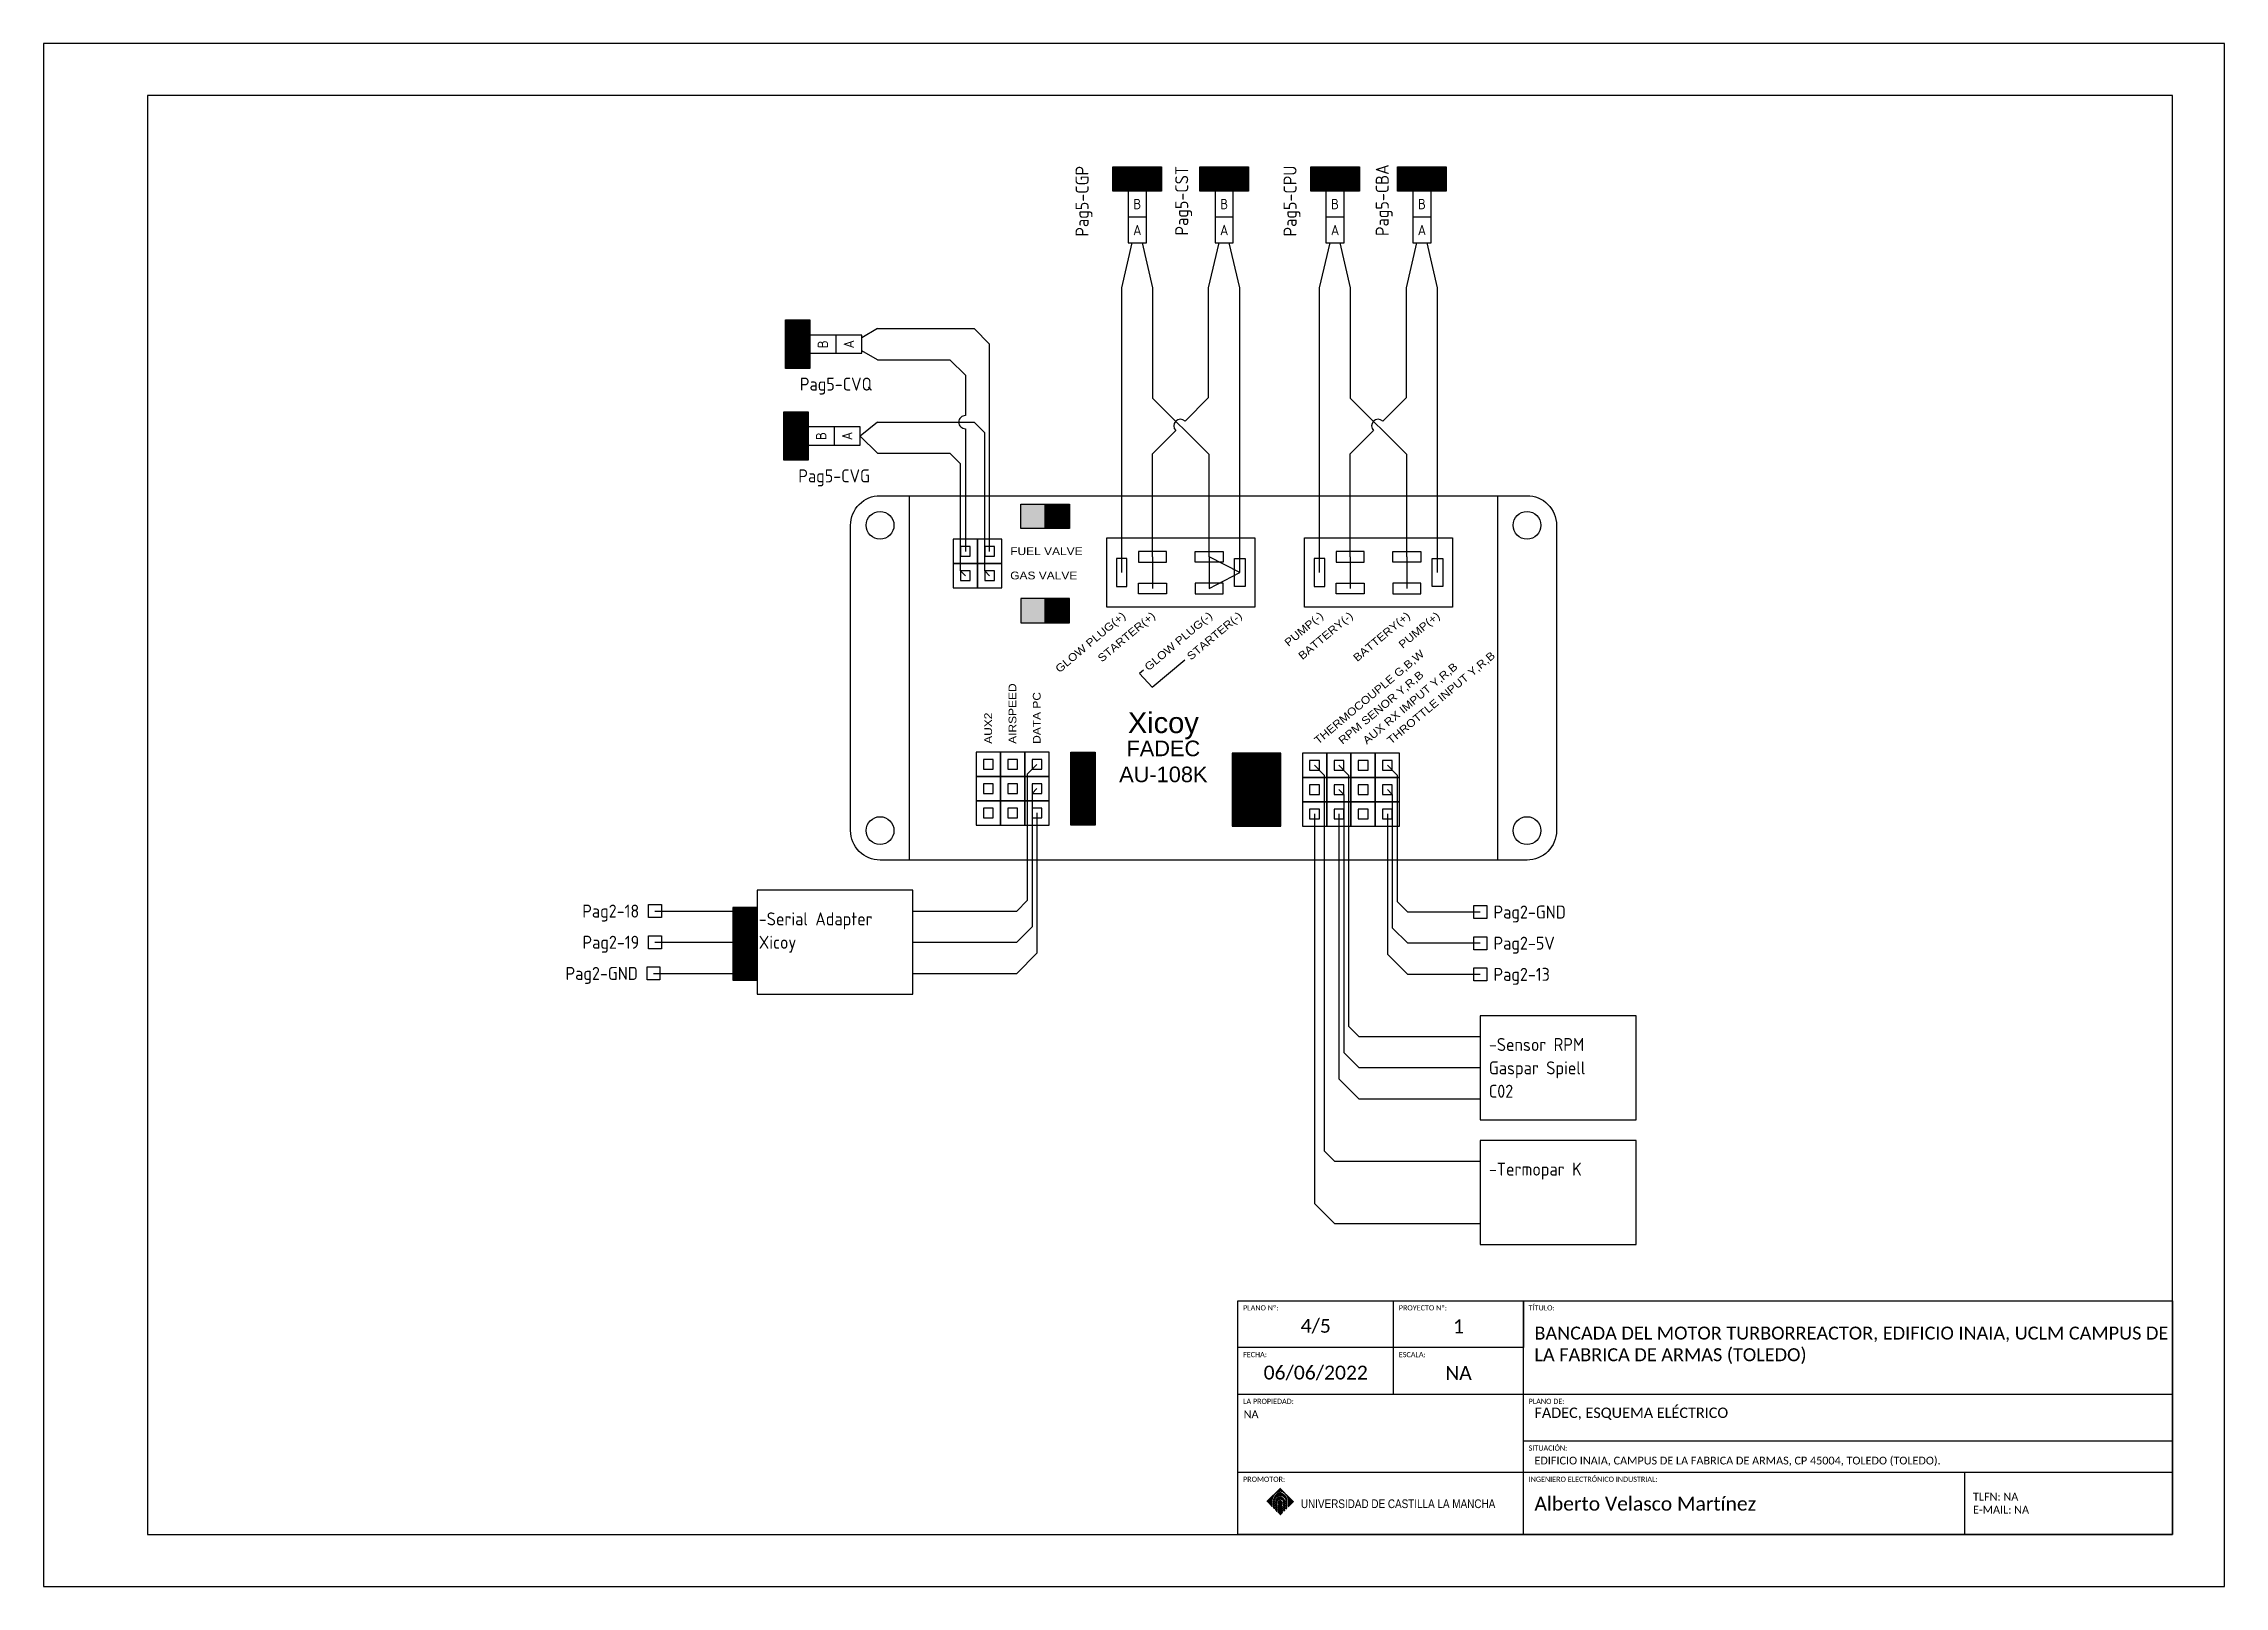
# Model space of a CAD drawing. Header units: millimetres. Extents: x 0 to 2100, y 0 to 297.
# Drawn here: x 1260 to 1680, y 0 to 297 of the extents above; entities that cross this region are included whole.
import ezdxf
from ezdxf.enums import TextEntityAlignment as Align

# ---------------------------------------------------------------- set-up
doc = ezdxf.new("R2010")
doc.units = ezdxf.units.MM
doc.layers.add('00_Leyenda', color=250, linetype='Continuous', lineweight=15)
doc.layers.add('Cajetin', color=7, linetype='Continuous', plot=False)
for name, color, linetype in [('Cajetin1', 7, 'Continuous'), ('Hoja', 7, 'Continuous'), ('MISC', 7, 'Continuous'), ('SYMS', 7, 'Continuous'), ('TAGS', 178, 'Continuous'), ('TERMS', 250, 'Continuous'), ('WIREREF', 10, 'Continuous'), ('YEL_14_THHN', 1, 'Continuous')]:
    doc.layers.add(name, color=color, linetype=linetype)
doc.layers.add('LOGO CLM', color=7, linetype='Continuous', true_color=0xffffff)
doc.styles.add('estilo3', font='gdt.shx')
doc.styles.get("Standard").update_dxf_attribs({"font": 'arial.ttf'})
doc.styles.add('WD_IEC', font='ISOCP2.shx', dxfattribs={"width": 0.9, "height": 4})

msp = doc.modelspace()

# ---------------------------------------------------------------- texts
at = {"attachment_point": 5}
for s, insert, char_height in [('Xicoy', (1475.65, 165.67), 4), ('FADEC\\PAU-108K', (1475.65, 158.8), 3)]:
    msp.add_mtext_dynamic_manual_height_columns(s, width=22.1688, gutter_width=12.5, heights=[0], dxfattribs=dict(at, insert=insert, char_height=char_height))
at = {"layer": '00_Leyenda', "linetype": 'ByBlock', "lineweight": 0}
for s, width, heights, insert, char_height, attachment_point in [('\\pxi1,ql;{\\fCalibri Light|b0|i0|c0|p34;PLANO Nº:}', 84.3774, [10.15], (1490, 54.12), 1, 1), ('{\\fCalibri Light|b0|i0|c0|p34;4/5}', 30, [5.09], (1505, 50.07), 2.6667, 5), ('\\pxi1,ql;{\\fCalibri Light|b0|i0|c0|p34;PROYECTO Nº:}', 84.3774, [10.15], (1520, 54.12), 1, 1), ('\\pxqc;{\\fCalibri Light|b0|i0|c0|p34;1}', 25, [5.09], (1520, 51.4), 2.6667, 1), ('\\pxi1,ql;{\\fCalibri Light|b0|i0|c0|p34;TÍTULO:}', 84.3774, [10.15], (1545, 54.12), 1, 1), ('{\\fCalibri Light|b0|i0|c0|p34;BANCADA DEL MOTOR TURBORREACTOR, EDIFICIO INAIA, UCLM CAMPUS DE LA FABRICA DE ARMAS (TOLEDO)}', 125, [13.01], (1547.12, 50.01), 2.5, 1), ('\\pxi1,ql;{\\fCalibri Light|b0|i0|c0|p34;FECHA:}', 84.3774, [10.15], (1490, 45.12), 1, 1), ('{\\fCalibri Light|b0|i0|c0|p34;06/06/2022}', 30, [5.09], (1505, 41.07), 2.6667, 5), ('\\pxi1,ql;{\\fCalibri Light|b0|i0|c0|p34;ESCALA:}', 84.3774, [10.15], (1520, 45.12), 1, 1), ('\\pxqc;{\\fCalibri Light|b0|i0|c0|p34;NA}', 25, [5.09], (1520, 42.42), 2.6667, 1), ('\\pxi1,ql;{\\fCalibri Light|b0|i0|c0|p34;LA PROPIEDAD:}', 84.3774, [10.15], (1490, 36.12), 1, 1), ('{\\fCalibri Light|b0|i0|c0|p34;NA}', 53.1941, [12.17], (1491.12, 33.88), 1.5, 1), ('\\pxi1,ql;{\\fCalibri Light|b0|i0|c0|p34;PLANO DE:}', 84.3774, [10.15], (1545, 36.12), 1, 1), ('{\\fCalibri Light|b0|i0|c0|p34;FADEC, ESQUEMA ELÉCTRICO}', 124.5512, [4.51], (1547.12, 34.42), 2, 1), ('\\pxi1,ql;{\\fCalibri Light|b0|i0|c0|p34;SITUACIÓN:}', 84.3774, [10.15], (1545, 27.12), 1, 1), ('\\pxi1,ql;{\\fCalibri Light|b0|i0|c0|p34;PROMOTOR:}', 84.3774, [10.15], (1490, 21.12), 1, 1), ('\\pxi1,ql;{\\fCalibri Light|b0|i0|c0|p34;INGENIERO ELECTRÓNICO INDUSTRIAL:}', 84.3774, [10.15], (1545, 21.12), 1, 1), ('{\\fCalibri Light|b0|i0|c0|p34;EDIFICIO INAIA, CAMPUS DE LA FABRICA DE ARMAS, CP 45004, TOLEDO (TOLEDO).}', 125, [13.01], (1547.12, 24.97), 1.5, 1), ('{\\fCalibri Light|b0|i0|c0|p34;Alberto Velasco Martínez}', 85, [11.4], (1547.12, 15.9), 2.6667, 4), ('\\pxql;{\\fCalibri Light|b0|i0|c0|p34;   TLFN: NA\\P   E-MAIL: NA}', 40, [12], (1630, 16), 1.5, 4)]:
    msp.add_mtext_dynamic_manual_height_columns(s, width=width, gutter_width=13.33, heights=heights, dxfattribs=dict(at, insert=insert, char_height=char_height, attachment_point=attachment_point))
at = {"layer": 'LOGO CLM', "color": 234, "true_color": 0x971c47, "insert": (1502.14, 16.74), "char_height": 1.6667, "width": 41.3899, "attachment_point": 1, "style": 'estilo3'}
msp.add_mtext('{\\fArial Narrow|b0|i0|c0|p34;UNIVERSIDAD DE CASTILLA LA MANCHA}', dxfattribs=at)
at = {"layer": 'MISC', "style": 'WD_IEC'}
for s, p in [('Xicoy', (1397.74, 122.75)), ('Gaspar Spiell', (1538.35, 98.57)), ('C02', (1538.35, 94.07))]:
    msp.add_text(s, height=2.5, dxfattribs=at).set_placement(p)
at = {"layer": 'TAGS', "style": 'WD_IEC'}
for s, p in [('Pag5-CGP', (1461.25, 273.46)), ('Pag5-CST', (1480.44, 273.46)), ('Pag5-CPU', (1501.31, 273.52)), ('Pag5-CBA', (1519.06, 273.76))]:
    msp.add_text(s, height=2.5, rotation=90, dxfattribs=at).set_placement(p, align=Align.RIGHT)
for s, p in [('Pag5-CVQ', (1412.58, 231.08)), ('Pag5-CVG', (1412.25, 213.41))]:
    msp.add_text(s, height=2.5, dxfattribs=at).set_placement(p, align=Align.MIDDLE)
for s, p in [('Pag2-18', (1374.71, 128.75)), ('Pag2-19', (1374.71, 122.75)), ('Pag2-GND', (1374.44, 116.75))]:
    msp.add_text(s, height=2.5, dxfattribs=at).set_placement(p, align=Align.RIGHT)
for s, p in [('Pag2-GND', (1539.24, 128.57)), ('-Serial Adapter', (1397.74, 127.25)), ('Pag2-5V', (1539.24, 122.57)), ('Pag2-13', (1539.24, 116.57)), ('-Sensor RPM', (1538.35, 103.07)), ('-Termopar K', (1538.35, 79.07))]:
    msp.add_text(s, height=2.5, dxfattribs=at).set_placement(p)
at = {"layer": 'TERMS', "style": 'WD_IEC'}
for s, p in [('B', (1410.08, 239.13)), ('A', (1415.08, 239.13)), ('B', (1409.75, 221.46)), ('A', (1414.75, 221.46))]:
    msp.add_text(s, height=2, rotation=90, dxfattribs=at).set_placement(p, align=Align.MIDDLE_CENTER)
at = {"layer": 'TERMS', "width": 1.1}
for s, height, rotation, p in [('FUEL VALVE', 1.498, 360, (1446.16, 198.54)), ('GAS VALVE', 1.498, 360, (1446.16, 193.86)), ('THERMOCOUPLE G,B,W', 1.4978, 40, (1505.48, 162.02)), ('AUX RX IMPUT Y,R,B', 1.4978, 40, (1514.84, 162.02)), ('THROTTLE INPUT Y,R,B', 1.4978, 40, (1519.52, 162.02)), ('AIRSPEED', 1.498, 90, (1447.34, 162.2)), ('RPM SENOR Y,R,B', 1.4978, 40, (1510.16, 162.02)), ('AUX2', 1.498, 90, (1442.66, 162.2)), ('DATA PC', 1.498, 90, (1452.02, 162.2))]:
    msp.add_text(s, height=height, rotation=rotation, dxfattribs=at).set_placement(p)
for s, height, p in [('GLOW PLUG(+)', 1.4978, (1468.52, 186.6)), ('STARTER(+)', 1.498, (1474.24, 186.6)), ('GLOW PLUG(-)', 1.4978, (1485.25, 186.6)), ('STARTER(-)', 1.498, (1490.96, 186.6)), ('PUMP(-)', 1.498, (1506.61, 186.6)), ('BATTERY(-)', 1.498, (1512.32, 186.6)), ('BATTERY(+)', 1.498, (1523.33, 186.6)), ('PUMP(+)', 1.498, (1529.05, 186.6))]:
    msp.add_text(s, height=height, rotation=40, dxfattribs=at).set_placement(p, align=Align.RIGHT)

# ---------------------------------------------------------------- blocks, each defined once
blk = doc.blocks.new('VT0_01')
for p, q in [((-1.25, -1.25), (-1.25, 1.25)), ((-1.25, 1.25), (1.25, 1.25)), ((1.25, 1.25), (1.25, -1.25)), ((1.25, -1.25), (-1.25, -1.25))]:
    blk.add_line(p, q)
at = {"style": 'WD_IEC', "flags": 1}
for tag, p in [('X4TERM01', (-1.25, 0)), ('X2TERM01', (0, 1.25)), ('X1TERM01', (1.25, 0)), ('X8TERM01', (0, -1.25))]:
    blk.add_attdef(tag, p, '', height=0.32, dxfattribs=at)
blk = doc.blocks.new('VSP1001')
for p, q in [((1.75, 5), (-1.75, 5)), ((-1.75, 5), (-1.75, -5)), ((1.75, -5), (1.75, 5)), ((1.75, 0), (-1.75, 0)), ((-1.75, -5), (1.75, -5))]:
    blk.add_line(p, q)
at = {"linetype": 'Continuous', "style": 'WD_IEC', "width": 0.9, "flags": 8}
blk.add_attdef('TERMDESC01', (-1, 6), '', height=2, rotation=90, dxfattribs=at)
blk.add_attdef('X2WIRE01', text='', height=2, rotation=90, dxfattribs=at).set_placement((1, 6), align=Align.TOP_LEFT)
at = {"style": 'WD_IEC'}
for tag, p in [('INST', (-4, 5)), ('LOC', (-4, 2)), ('TAG1', (-4, -1)), ('DESC1', (-4, -4.1)), ('DESC2', (-4, -7.85)), ('DESC3', (-4, -11.6))]:
    blk.add_attdef(tag, text='', height=2.5, dxfattribs=at).set_placement(p, align=Align.RIGHT)
at = {"style": 'WD_IEC', "width": 0.9, "flags": 1}
for tag, p in [('ACE_FLAG', (-0.5, 4.5)), ('X2TERM01', (0, 5)), ('CAT', (-0.96, 0.48)), ('MFG', (-0.88, 1.65)), ('ASSYCODE', (-1.03, -0.58)), ('FAMILY', (-1.03, -1.66)), ('X8TERM02', (0, -5))]:
    blk.add_attdef(tag, p, '', height=0.25, dxfattribs=at)
at = {"style": 'WD_IEC'}
for tag, p in [('TERM01', (0, 2.5)), ('TERM02', (0, -2.5))]:
    blk.add_attdef(tag, text='', height=2, dxfattribs=at).set_placement(p, align=Align.MIDDLE_CENTER)
at = {"linetype": 'Continuous', "style": 'WD_IEC', "width": 0.9, "flags": 8}
blk.add_attdef('TERMDESC02', text='', height=2, rotation=90, dxfattribs=at).set_placement((-1, -6), align=Align.RIGHT)
blk.add_attdef('X8WIRE02', text='', height=2, rotation=90, dxfattribs=at).set_placement((1, -6), align=Align.TOP_RIGHT)

# ---------------------------------------------------------------- hatches: boundary and pattern name
h = msp.add_hatch(color=2)
h.dxf.hatch_style = 1
h.paths.add_polyline_path([(1470.64, 268.62), (1470.64, 273.3), (1465.95, 273.3), (1465.95, 268.62)])
h = msp.add_hatch(color=1)
h.dxf.hatch_style = 1
h.paths.add_polyline_path([(1487.37, 268.62), (1487.37, 273.3), (1482.69, 273.3), (1482.69, 268.62)])
h = msp.add_hatch(color=3)
h.dxf.hatch_style = 1
h.paths.add_polyline_path([(1508.72, 268.62), (1508.72, 273.3), (1504.04, 273.3), (1504.04, 268.62)])
at = {"true_color": 0x000000}
h = msp.add_hatch(color=18, dxfattribs=at)
h.dxf.hatch_style = 1
h.paths.add_polyline_path([(1525.46, 268.62), (1525.46, 273.3), (1520.78, 273.3), (1520.78, 268.62)])
h = msp.add_hatch(color=1)
h.dxf.hatch_style = 1
h.paths.add_polyline_path([(1402.89, 239.13), (1407.58, 239.13), (1407.58, 243.81), (1402.89, 243.81)])
h = msp.add_hatch(color=1)
h.dxf.hatch_style = 1
h.paths.add_polyline_path([(1402.57, 221.46), (1407.25, 221.46), (1407.25, 226.14), (1402.57, 226.14)])
h = msp.add_hatch(color=1)
h.dxf.hatch_style = 1
h.paths.add_polyline_path([(1452.9, 208.33), (1452.9, 203.65), (1457.58, 203.65), (1457.58, 208.33)])
at = {"true_color": 0x139b48}
h = msp.add_hatch(color=114, dxfattribs=at)
h.dxf.hatch_style = 1
h.paths.add_polyline_path([(1457.58, 190.16), (1452.9, 190.16), (1452.9, 185.48), (1457.58, 185.48)])
at = {"layer": 'WIREREF', "true_color": 0x000000}
h = msp.add_hatch(color=18, dxfattribs=at)
h.dxf.hatch_style = 1
h.paths.add_polyline_path([(1475.32, 273.3), (1470.64, 273.3), (1470.64, 268.62), (1475.32, 268.62)])
at = {"layer": 'WIREREF'}
h = msp.add_hatch(color=5, dxfattribs=at)
h.dxf.hatch_style = 1
h.paths.add_polyline_path([(1492.05, 273.3), (1487.37, 273.3), (1487.37, 268.62), (1492.05, 268.62)])
h = msp.add_hatch(color=1, dxfattribs=at)
h.dxf.hatch_style = 1
h.paths.add_polyline_path([(1513.4, 273.3), (1508.72, 273.3), (1508.72, 268.62), (1513.4, 268.62)])
h = msp.add_hatch(color=1, dxfattribs=at)
h.dxf.hatch_style = 1
h.paths.add_polyline_path([(1530.14, 273.3), (1525.46, 273.3), (1525.46, 268.62), (1530.14, 268.62)])
at = {"layer": 'WIREREF', "true_color": 0x000000}
h = msp.add_hatch(color=18, dxfattribs=at)
h.dxf.hatch_style = 1
h.paths.add_polyline_path([(1407.58, 234.45), (1407.58, 239.13), (1402.89, 239.13), (1402.89, 234.45)])
h = msp.add_hatch(color=18, dxfattribs=at)
h.dxf.hatch_style = 1
h.paths.add_polyline_path([(1407.25, 216.78), (1407.25, 221.46), (1402.57, 221.46), (1402.57, 216.78)])
h = msp.add_hatch(color=18, dxfattribs=at)
h.dxf.hatch_style = 1
h.paths.add_polyline_path([(1452.9, 190.16), (1448.22, 190.16), (1448.22, 185.48), (1452.9, 185.48)])
h.paths.add_polyline_path([(1448.22, 208.33), (1448.22, 203.65), (1452.9, 203.65), (1452.9, 208.33)])
at = {"layer": 'WIREREF'}
h = msp.add_hatch(color=18, dxfattribs=at)
h.dxf.hatch_style = 1
h.paths.add_polyline_path([(1457.83, 160.59), (1457.83, 155.91), (1462.51, 155.91), (1462.51, 160.59)])
at = {"layer": 'WIREREF', "true_color": 0xffffff}
h = msp.add_hatch(color=7, dxfattribs=at)
h.dxf.hatch_style = 1
h.paths.add_polyline_path([(1493.58, 160.41), (1488.89, 160.41), (1488.89, 155.73), (1493.58, 155.73)])
at = {"layer": 'WIREREF'}
h = msp.add_hatch(color=18, dxfattribs=at)
h.dxf.hatch_style = 1
h.paths.add_polyline_path([(1498.26, 155.73), (1498.26, 160.41), (1493.58, 160.41), (1493.58, 155.73)])
h = msp.add_hatch(color=1, dxfattribs=at)
h.dxf.hatch_style = 1
h.paths.add_polyline_path([(1457.83, 155.91), (1457.83, 151.23), (1462.51, 151.23), (1462.51, 155.91)])
at = {"layer": 'WIREREF', "true_color": 0x000000}
h = msp.add_hatch(color=18, dxfattribs=at)
h.dxf.hatch_style = 1
h.paths.add_polyline_path([(1493.58, 155.73), (1488.89, 155.73), (1488.89, 151.05), (1493.58, 151.05)])
at = {"layer": 'WIREREF'}
h = msp.add_hatch(color=1, dxfattribs=at)
h.dxf.hatch_style = 1
h.paths.add_polyline_path([(1493.58, 155.73), (1493.58, 151.05), (1498.26, 151.05), (1498.26, 155.73)])
at = {"layer": 'WIREREF', "true_color": 0xf8d731}
h = msp.add_hatch(color=40, dxfattribs=at)
h.dxf.hatch_style = 1
h.paths.add_polyline_path([(1457.83, 151.23), (1462.51, 151.23), (1462.51, 146.55), (1457.83, 146.55)])
at = {"layer": 'WIREREF', "true_color": 0x58ba48}
h = msp.add_hatch(color=85, dxfattribs=at)
h.dxf.hatch_style = 1
h.paths.add_polyline_path([(1493.58, 151.05), (1488.89, 151.05), (1488.89, 146.37), (1493.58, 146.37)])
at = {"layer": 'WIREREF', "true_color": 0xf8d731}
h = msp.add_hatch(color=40, dxfattribs=at)
h.dxf.hatch_style = 1
h.paths.add_polyline_path([(1493.58, 146.37), (1498.26, 146.37), (1498.26, 151.05), (1493.58, 151.05)])
h = msp.add_hatch(color=40, dxfattribs=at)
h.dxf.hatch_style = 1
h.paths.add_polyline_path([(1392.75, 126.04), (1397.43, 126.04), (1397.43, 130.72), (1392.75, 130.72)])
at = {"layer": 'WIREREF'}
h = msp.add_hatch(color=1, dxfattribs=at)
h.dxf.hatch_style = 1
h.paths.add_polyline_path([(1397.43, 121.36), (1397.43, 126.04), (1392.75, 126.04), (1392.75, 121.36)])
h = msp.add_hatch(color=18, dxfattribs=at)
h.dxf.hatch_style = 1
h.paths.add_polyline_path([(1392.75, 116.68), (1392.75, 121.36), (1397.43, 121.36), (1397.43, 116.68)])

# ---------------------------------------------------------------- linework, layer by layer
for p, q in [((1417.58, 240.88), (1407.58, 240.88)), ((1407.58, 240.88), (1407.58, 237.38)), ((1412.58, 240.88), (1412.58, 237.38)), ((1417.58, 237.38), (1417.58, 240.88)), ((1407.58, 237.38), (1417.58, 237.38)), ((1417.25, 223.21), (1407.25, 223.21)), ((1407.25, 223.21), (1407.25, 219.71)), ((1412.25, 223.21), (1412.25, 219.71)), ((1417.25, 219.71), (1417.25, 223.21)), ((1407.25, 219.71), (1417.25, 219.71))]:
    msp.add_line(p, q)
for points in [[(1470.64, 273.3), (1470.64, 268.62), (1465.95, 268.62), (1465.95, 273.3)], [(1475.32, 273.3), (1475.32, 268.62), (1470.64, 268.62), (1470.64, 273.3)], [(1487.37, 273.3), (1487.37, 268.62), (1482.69, 268.62), (1482.69, 273.3)], [(1492.05, 273.3), (1492.05, 268.62), (1487.37, 268.62), (1487.37, 273.3)], [(1508.72, 273.3), (1508.72, 268.62), (1504.04, 268.62), (1504.04, 273.3)], [(1513.4, 273.3), (1513.4, 268.62), (1508.72, 268.62), (1508.72, 273.3)], [(1525.46, 273.3), (1525.46, 268.62), (1520.78, 268.62), (1520.78, 273.3)], [(1530.14, 273.3), (1530.14, 268.62), (1525.46, 268.62), (1525.46, 273.3)], [(1407.58, 239.13), (1402.89, 239.13), (1402.89, 243.81), (1407.58, 243.81)], [(1407.58, 234.45), (1402.89, 234.45), (1402.89, 239.13), (1407.58, 239.13)], [(1407.25, 221.46), (1402.57, 221.46), (1402.57, 226.14), (1407.25, 226.14)], [(1407.25, 216.78), (1402.57, 216.78), (1402.57, 221.46), (1407.25, 221.46)], [(1426.79, 209.97), (1540, 209.97), (1540, 139.81), (1426.79, 139.81)], [(1448.22, 203.65), (1448.22, 208.33), (1452.9, 208.33), (1452.9, 203.65)], [(1452.9, 203.65), (1452.9, 208.33), (1457.58, 208.33), (1457.58, 203.65)], [(1464.77, 201.83), (1493.24, 201.83), (1493.24, 188.48), (1464.77, 188.48)], [(1502.85, 201.83), (1531.32, 201.83), (1531.32, 188.48), (1502.85, 188.48)], [(1435.18, 201.59), (1435.18, 196.9), (1439.86, 196.9), (1439.86, 201.59)], [(1436.59, 200.18), (1436.59, 198.31), (1438.46, 198.31), (1438.46, 200.18)], [(1439.86, 201.59), (1439.86, 196.9), (1444.55, 196.9), (1444.55, 201.59)], [(1441.27, 200.18), (1441.27, 198.31), (1443.14, 198.31), (1443.14, 200.18)], [(1466.62, 192.46), (1468.65, 192.46), (1468.65, 197.86), (1466.62, 197.86)], [(1476.25, 197.19), (1476.25, 199.22), (1470.85, 199.22), (1470.85, 197.19)], [(1481.76, 197.19), (1481.76, 199.22), (1487.16, 199.22), (1487.16, 197.19)], [(1491.39, 192.46), (1489.36, 192.46), (1489.36, 197.86), (1491.39, 197.86)], [(1504.71, 192.46), (1506.73, 192.46), (1506.73, 197.86), (1504.71, 197.86)], [(1514.34, 197.19), (1514.34, 199.22), (1508.93, 199.22), (1508.93, 197.19)], [(1519.84, 197.19), (1519.84, 199.22), (1525.24, 199.22), (1525.24, 197.19)], [(1529.47, 192.46), (1527.44, 192.46), (1527.44, 197.86), (1529.47, 197.86)], [(1435.18, 196.9), (1435.18, 192.22), (1439.86, 192.22), (1439.86, 196.9)], [(1436.59, 195.5), (1436.59, 193.63), (1438.46, 193.63), (1438.46, 195.5)], [(1439.86, 196.9), (1439.86, 192.22), (1444.55, 192.22), (1444.55, 196.9)], [(1441.27, 195.5), (1441.27, 193.63), (1443.14, 193.63), (1443.14, 195.5)], [(1448.22, 190.16), (1448.22, 185.48), (1452.9, 185.48), (1452.9, 190.16)], [(1452.9, 190.16), (1452.9, 185.48), (1457.58, 185.48), (1457.58, 190.16)], [(1476.25, 193.12), (1476.25, 191.1), (1470.85, 191.1), (1470.85, 193.12)], [(1481.76, 193.12), (1481.76, 191.1), (1487.16, 191.1), (1487.16, 193.12)], [(1514.34, 193.12), (1514.34, 191.1), (1508.93, 191.1), (1508.93, 193.12)], [(1519.84, 193.12), (1519.84, 191.1), (1525.24, 191.1), (1525.24, 193.12)], [(1439.61, 160.59), (1439.61, 155.91), (1444.29, 155.91), (1444.29, 160.59)], [(1444.29, 160.59), (1444.29, 155.91), (1448.97, 155.91), (1448.97, 160.59)], [(1448.97, 160.59), (1448.97, 155.91), (1453.65, 155.91), (1453.65, 160.59)], [(1462.51, 160.59), (1462.51, 155.91), (1457.83, 155.91), (1457.83, 160.59)], [(1488.89, 160.41), (1488.89, 155.73), (1493.58, 155.73), (1493.58, 160.41)], [(1493.58, 160.41), (1493.58, 155.73), (1498.26, 155.73), (1498.26, 160.41)], [(1502.43, 160.41), (1502.43, 155.73), (1507.11, 155.73), (1507.11, 160.41)], [(1507.11, 160.41), (1507.11, 155.73), (1511.79, 155.73), (1511.79, 160.41)], [(1511.79, 160.41), (1511.79, 155.73), (1516.47, 155.73), (1516.47, 160.41)], [(1516.47, 160.41), (1516.47, 155.73), (1521.15, 155.73), (1521.15, 160.41)], [(1439.61, 155.91), (1439.61, 151.23), (1444.29, 151.23), (1444.29, 155.91)], [(1441.01, 159.18), (1441.01, 157.31), (1442.89, 157.31), (1442.89, 159.18)], [(1444.29, 155.91), (1444.29, 151.23), (1448.97, 151.23), (1448.97, 155.91)], [(1445.7, 159.18), (1445.7, 157.31), (1447.57, 157.31), (1447.57, 159.18)], [(1448.97, 155.91), (1448.97, 151.23), (1453.65, 151.23), (1453.65, 155.91)], [(1450.38, 159.18), (1450.38, 157.31), (1452.25, 157.31), (1452.25, 159.18)], [(1462.51, 155.91), (1462.51, 151.23), (1457.83, 151.23), (1457.83, 155.91)], [(1488.89, 155.73), (1488.89, 151.05), (1493.58, 151.05), (1493.58, 155.73)], [(1493.58, 155.73), (1493.58, 151.05), (1498.26, 151.05), (1498.26, 155.73)], [(1502.43, 155.73), (1502.43, 151.05), (1507.11, 151.05), (1507.11, 155.73)], [(1503.83, 159.01), (1503.83, 157.13), (1505.71, 157.13), (1505.71, 159.01)], [(1507.11, 155.73), (1507.11, 151.05), (1511.79, 151.05), (1511.79, 155.73)], [(1508.52, 159.01), (1508.52, 157.13), (1510.39, 157.13), (1510.39, 159.01)], [(1511.79, 155.73), (1511.79, 151.05), (1516.47, 151.05), (1516.47, 155.73)], [(1513.2, 159.01), (1513.2, 157.13), (1515.07, 157.13), (1515.07, 159.01)], [(1516.47, 155.73), (1516.47, 151.05), (1521.15, 151.05), (1521.15, 155.73)], [(1517.88, 159.01), (1517.88, 157.13), (1519.75, 157.13), (1519.75, 159.01)], [(1439.61, 151.23), (1439.61, 146.55), (1444.29, 146.55), (1444.29, 151.23)], [(1441.01, 154.5), (1441.01, 152.63), (1442.89, 152.63), (1442.89, 154.5)], [(1444.29, 151.23), (1444.29, 146.55), (1448.97, 146.55), (1448.97, 151.23)], [(1445.7, 154.5), (1445.7, 152.63), (1447.57, 152.63), (1447.57, 154.5)], [(1448.97, 151.23), (1448.97, 146.55), (1453.65, 146.55), (1453.65, 151.23)], [(1450.38, 154.5), (1450.38, 152.63), (1452.25, 152.63), (1452.25, 154.5)], [(1462.51, 151.23), (1462.51, 146.55), (1457.83, 146.55), (1457.83, 151.23)], [(1503.83, 154.32), (1503.83, 152.45), (1505.71, 152.45), (1505.71, 154.32)], [(1508.52, 154.32), (1508.52, 152.45), (1510.39, 152.45), (1510.39, 154.32)], [(1513.2, 154.32), (1513.2, 152.45), (1515.07, 152.45), (1515.07, 154.32)], [(1517.88, 154.32), (1517.88, 152.45), (1519.75, 152.45), (1519.75, 154.32)], [(1441.01, 149.82), (1441.01, 147.95), (1442.89, 147.95), (1442.89, 149.82)], [(1445.7, 149.82), (1445.7, 147.95), (1447.57, 147.95), (1447.57, 149.82)], [(1450.38, 149.82), (1450.38, 147.95), (1452.25, 147.95), (1452.25, 149.82)], [(1488.89, 151.05), (1488.89, 146.37), (1493.58, 146.37), (1493.58, 151.05)], [(1493.58, 151.05), (1493.58, 146.37), (1498.26, 146.37), (1498.26, 151.05)], [(1502.43, 151.05), (1502.43, 146.37), (1507.11, 146.37), (1507.11, 151.05)], [(1503.83, 149.64), (1503.83, 147.77), (1505.71, 147.77), (1505.71, 149.64)], [(1507.11, 151.05), (1507.11, 146.37), (1511.79, 146.37), (1511.79, 151.05)], [(1508.52, 149.64), (1508.52, 147.77), (1510.39, 147.77), (1510.39, 149.64)], [(1511.79, 151.05), (1511.79, 146.37), (1516.47, 146.37), (1516.47, 151.05)], [(1513.2, 149.64), (1513.2, 147.77), (1515.07, 147.77), (1515.07, 149.64)], [(1516.47, 151.05), (1516.47, 146.37), (1521.15, 146.37), (1521.15, 151.05)], [(1517.88, 149.64), (1517.88, 147.77), (1519.75, 147.77), (1519.75, 149.64)], [(1397.43, 126.04), (1397.43, 130.72), (1392.75, 130.72), (1392.75, 126.04)], [(1397.43, 114), (1427.43, 114), (1427.43, 134), (1397.43, 134)], [(1397.43, 121.36), (1397.43, 126.04), (1392.75, 126.04), (1392.75, 121.36)], [(1397.43, 116.68), (1397.43, 121.36), (1392.75, 121.36), (1392.75, 116.68)], [(1536.7, 89.82), (1566.7, 89.82), (1566.7, 109.82), (1536.7, 109.82)], [(1536.7, 65.82), (1566.7, 65.82), (1566.7, 85.82), (1536.7, 85.82)]]:
    msp.add_lwpolyline(points, close=True)
msp.add_lwpolyline([(1421.1, 209.97), (1545.69, 209.97, -0.414214), (1551.38, 204.28), (1551.38, 145.5, -0.414214), (1545.69, 139.81), (1421.1, 139.81, -0.414214), (1415.41, 145.5), (1415.41, 204.28, -0.414214)], format="xyb", close=True)
for centre in [(1421.1, 204.28), (1545.69, 204.28), (1421.1, 145.5), (1545.69, 145.5)]:
    msp.add_circle(centre, 2.67)
at = {"layer": 'Cajetin'}
msp.add_line((1545, 46), (1545, 55), dxfattribs=at)
at = {"layer": 'Cajetin1'}
for p, q in [((1520, 37), (1520, 55)), ((1545, 46), (1490, 46)), ((1490, 37), (1670, 37)), ((1545, 28), (1670, 28)), ((1630, 10), (1630, 22))]:
    msp.add_line(p, q, dxfattribs=at)
for points in [[(1280, 10), (1670, 10), (1670, 287), (1280, 287)], [(1670, 55), (1670, 37), (1670, 10), (1490, 10), (1490, 55)]]:
    msp.add_lwpolyline(points, close=True, dxfattribs=at)
for points in [[(1545, 55), (1545, 46), (1490, 46)], [(1490, 22), (1545, 22), (1545, 46)], [(1545, 10), (1545, 22), (1670, 22)]]:
    msp.add_lwpolyline(points, dxfattribs=at)
at = {"layer": 'Hoja'}
msp.add_lwpolyline([(1260, 0), (1680, 0), (1680, 297), (1260, 297)], close=True, dxfattribs=at)
at = {"layer": 'LOGO CLM', "color": 234, "true_color": 0x971c47}
for p, q in [((1495.61, 16.31), (1498.19, 18.89)), ((1495.65, 16.28), (1497.14, 17.76)), ((1495.69, 16.24), (1496.9, 17.45)), ((1495.73, 16.2), (1496.81, 17.28)), ((1495.77, 16.16), (1496.75, 17.15)), ((1495.8, 16.12), (1496.71, 17.03)), ((1495.84, 16.09), (1496.68, 16.93)), ((1495.88, 16.05), (1496.66, 16.83)), ((1496.86, 16.57), (1497.26, 16.97)), ((1496.86, 16.49), (1497.16, 16.8)), ((1496.87, 16.66), (1498.29, 18.08)), ((1496.88, 16.75), (1498.23, 18.09)), ((1496.9, 16.84), (1498.17, 18.11)), ((1496.93, 16.95), (1498.07, 18.09)), ((1496.97, 17.06), (1497.96, 18.05)), ((1497.03, 17.2), (1497.82, 17.99)), ((1497.13, 17.37), (1497.65, 17.89)), ((1497.24, 17.86), (1498.23, 18.85)), ((1497.28, 16.39), (1498.13, 17.23)), ((1497.28, 16.32), (1498.2, 17.23)), ((1497.28, 16.24), (1498.27, 17.23)), ((1497.29, 16.47), (1498.04, 17.23)), ((1497.31, 16.57), (1497.95, 17.21)), ((1497.34, 16.68), (1497.84, 17.18)), ((1497.42, 16.83), (1497.68, 17.1)), ((1497.55, 18.1), (1498.27, 18.82)), ((1497.55, 17.26), (1498.34, 18.06)), ((1497.71, 18.19), (1498.31, 18.78)), ((1497.72, 17.36), (1498.4, 18.03)), ((1497.75, 16.63), (1498.34, 17.22)), ((1497.84, 17.4), (1498.45, 18.01)), ((1497.85, 18.25), (1498.34, 18.74)), ((1497.92, 16.72), (1498.4, 17.2)), ((1497.94, 17.43), (1498.5, 17.99)), ((1497.97, 18.29), (1498.38, 18.7)), ((1498.02, 16.75), (1498.46, 17.18)), ((1498.03, 17.44), (1498.55, 17.96)), ((1498.07, 18.32), (1498.42, 18.66)), ((1498.11, 17.45), (1498.6, 17.94)), ((1498.11, 16.76), (1498.51, 17.16)), ((1498.17, 18.34), (1498.46, 18.63)), ((1498.19, 17.45), (1498.65, 17.91)), ((1498.19, 16.76), (1498.56, 17.14)), ((1498.23, 18.32), (1498.49, 18.59)), ((1498.25, 16.76), (1498.61, 17.11)), ((1498.26, 17.45), (1498.69, 17.88)), ((1498.29, 18.3), (1498.53, 18.55)), ((1498.32, 16.74), (1498.66, 17.08)), ((1498.33, 17.44), (1498.74, 17.85)), ((1498.35, 18.29), (1498.57, 18.51)), ((1498.37, 16.72), (1498.7, 17.05)), ((1498.39, 17.42), (1498.78, 17.81)), ((1498.4, 18.27), (1498.61, 18.47)), ((1498.43, 16.7), (1498.74, 17.02)), ((1498.45, 17.41), (1498.82, 17.78)), ((1498.46, 18.25), (1498.65, 18.44)), ((1498.48, 16.68), (1498.78, 16.98)), ((1498.51, 18.22), (1498.68, 18.4)), ((1498.51, 17.39), (1498.87, 17.75)), ((1498.52, 16.65), (1498.82, 16.94)), ((1498.56, 18.2), (1498.72, 18.36)), ((1498.57, 17.37), (1498.91, 17.71)), ((1498.57, 16.61), (1498.85, 16.9)), ((1498.61, 18.18), (1498.76, 18.32)), ((1498.61, 16.58), (1498.88, 16.85)), ((1498.62, 17.35), (1498.95, 17.67)), ((1498.64, 16.54), (1498.91, 16.81)), ((1498.66, 18.15), (1498.8, 18.28)), ((1498.67, 17.32), (1498.98, 17.64)), ((1498.71, 18.12), (1498.84, 18.25)), ((1498.72, 17.3), (1499.02, 17.6)), ((1498.76, 18.09), (1498.87, 18.21)), ((1498.77, 17.27), (1499.05, 17.56)), ((1498.81, 18.07), (1498.91, 18.17)), ((1498.81, 17.24), (1499.09, 17.51)), ((1498.85, 18.03), (1498.95, 18.13)), ((1498.85, 17.2), (1499.12, 17.47)), ((1498.89, 18), (1498.99, 18.1)), ((1498.89, 17.17), (1499.15, 17.43)), ((1498.93, 17.13), (1499.18, 17.38)), ((1498.94, 17.97), (1499.03, 18.06)), ((1498.97, 17.09), (1499.21, 17.34)), ((1498.98, 17.94), (1499.06, 18.02)), ((1499, 17.05), (1499.24, 17.29)), ((1499.02, 17.9), (1499.1, 17.98)), ((1499.04, 17.01), (1499.27, 17.24)), ((1499.06, 17.87), (1499.14, 17.94)), ((1499.07, 16.96), (1499.29, 17.19)), ((1499.1, 17.83), (1499.18, 17.91)), ((1499.1, 16.92), (1499.32, 17.14)), ((1499.12, 16.87), (1499.34, 17.08)), ((1499.14, 17.79), (1499.21, 17.87)), ((1499.15, 16.82), (1499.36, 17.03)), ((1499.17, 17.75), (1499.25, 17.83)), ((1499.17, 16.76), (1499.38, 16.97)), ((1499.19, 16.71), (1499.4, 16.91)), ((1499.21, 17.71), (1499.29, 17.79)), ((1499.21, 16.65), (1499.41, 16.85)), ((1499.24, 17.67), (1499.33, 17.75)), ((1499.28, 17.63), (1499.37, 17.72)), ((1499.31, 17.58), (1499.4, 17.68)), ((1499.34, 17.54), (1499.44, 17.64)), ((1499.37, 17.49), (1499.48, 17.6)), ((1499.4, 17.45), (1499.52, 17.56)), ((1499.43, 17.4), (1499.56, 17.53)), ((1499.45, 17.35), (1499.59, 17.49)), ((1499.48, 17.3), (1499.63, 17.45)), ((1499.5, 17.25), (1499.67, 17.41)), ((1499.53, 17.2), (1499.71, 17.38)), ((1499.55, 17.14), (1499.75, 17.34)), ((1499.57, 17.09), (1499.78, 17.3)), ((1499.59, 17.03), (1499.82, 17.26)), ((1499.61, 16.97), (1499.86, 17.22)), ((1499.62, 16.91), (1499.9, 17.19)), ((1499.64, 16.85), (1499.93, 17.15)), ((1499.65, 16.79), (1499.97, 17.11)), ((1499.66, 16.72), (1500.01, 17.07)), ((1499.67, 16.65), (1500.05, 17.03)), ((1499.67, 16.58), (1500.09, 17)), ((1499.68, 16.51), (1500.12, 16.96)), ((1499.68, 16.44), (1500.16, 16.92)), ((1499.68, 16.36), (1500.2, 16.88)), ((1499.68, 16.28), (1500.24, 16.84)), ((1499.68, 16.21), (1500.28, 16.81)), ((1495.92, 16.01), (1496.64, 16.73)), ((1495.96, 15.97), (1496.63, 16.65)), ((1495.99, 15.94), (1496.62, 16.57)), ((1496.03, 15.9), (1496.62, 16.49)), ((1496.07, 15.86), (1496.62, 16.41)), ((1496.11, 15.82), (1496.62, 16.33)), ((1496.15, 15.78), (1496.62, 16.26)), ((1496.18, 15.75), (1496.62, 16.18)), ((1496.22, 15.71), (1496.62, 16.11)), ((1496.26, 15.67), (1496.62, 16.03)), ((1496.3, 15.63), (1496.62, 15.96)), ((1496.33, 15.59), (1496.62, 15.88)), ((1496.37, 15.56), (1496.62, 15.8)), ((1496.41, 15.52), (1496.62, 15.73)), ((1496.45, 15.48), (1496.62, 15.65)), ((1496.49, 15.44), (1496.62, 15.58)), ((1496.52, 15.4), (1496.62, 15.5)), ((1496.56, 15.37), (1496.62, 15.42)), ((1496.6, 15.33), (1496.62, 15.35)), ((1496.86, 16.42), (1497.12, 16.68)), ((1496.86, 16.34), (1497.09, 16.58)), ((1496.86, 16.27), (1497.08, 16.49)), ((1496.86, 16.19), (1497.07, 16.4)), ((1496.86, 16.12), (1497.07, 16.33)), ((1496.86, 16.04), (1497.07, 16.25)), ((1496.86, 15.96), (1497.07, 16.18)), ((1496.86, 15.89), (1497.07, 16.1)), ((1496.86, 15.81), (1497.07, 16.03)), ((1496.86, 15.74), (1497.07, 15.95)), ((1496.86, 15.66), (1497.07, 15.87)), ((1496.86, 15.58), (1497.07, 15.8)), ((1496.86, 15.51), (1497.07, 15.72)), ((1496.86, 15.43), (1497.07, 15.65)), ((1496.86, 15.36), (1497.07, 15.57)), ((1496.86, 15.28), (1497.07, 15.49)), ((1496.86, 15.21), (1497.07, 15.42)), ((1496.86, 15.13), (1497.07, 15.34)), ((1496.87, 15.06), (1497.07, 15.27)), ((1496.9, 15.03), (1497.07, 15.19)), ((1496.94, 14.99), (1497.07, 15.12)), ((1496.98, 14.95), (1497.07, 15.04)), ((1497.02, 14.91), (1497.07, 14.96)), ((1497.05, 14.87), (1497.07, 14.89)), ((1497.28, 16.16), (1497.62, 16.5)), ((1497.28, 16.09), (1497.53, 16.33)), ((1497.28, 16.01), (1497.5, 16.23)), ((1497.28, 15.94), (1497.49, 16.14)), ((1497.28, 15.86), (1497.49, 16.07)), ((1497.28, 15.78), (1497.5, 16)), ((1497.28, 15.71), (1497.51, 15.94)), ((1497.28, 15.63), (1497.53, 15.88)), ((1497.28, 15.56), (1497.55, 15.82)), ((1497.28, 15.48), (1497.58, 15.78)), ((1497.28, 15.41), (1497.61, 15.73)), ((1497.28, 15.33), (1497.64, 15.69)), ((1497.28, 15.25), (1497.5, 15.47)), ((1497.28, 15.18), (1497.49, 15.38)), ((1497.28, 15.1), (1497.49, 15.31)), ((1497.28, 15.03), (1497.49, 15.23)), ((1497.28, 14.95), (1497.49, 15.16)), ((1497.28, 14.88), (1497.49, 15.08)), ((1497.28, 14.8), (1497.49, 15)), ((1497.28, 14.72), (1497.49, 14.93)), ((1497.28, 14.65), (1497.49, 14.85)), ((1497.32, 14.61), (1497.49, 14.78)), ((1497.36, 14.57), (1497.49, 14.7)), ((1497.4, 14.53), (1497.49, 14.63)), ((1497.43, 14.5), (1497.49, 14.55)), ((1497.47, 14.46), (1497.49, 14.47)), ((1497.7, 16.13), (1498.12, 16.55)), ((1497.7, 15.37), (1498.57, 16.24)), ((1497.7, 15.3), (1498.59, 16.18)), ((1497.7, 15.22), (1498.59, 16.12)), ((1497.7, 15.15), (1498.59, 16.03)), ((1497.7, 15.07), (1498.56, 15.93)), ((1497.7, 15), (1498.46, 15.75)), ((1497.7, 14.92), (1498.46, 15.68)), ((1497.7, 14.84), (1498.46, 15.6)), ((1497.7, 14.77), (1498.46, 15.53)), ((1497.7, 14.69), (1498.52, 15.51)), ((1497.7, 14.62), (1498.56, 15.48)), ((1497.7, 14.54), (1498.59, 15.43)), ((1497.7, 14.47), (1498.59, 15.36)), ((1497.7, 14.39), (1498.59, 15.28)), ((1497.7, 14.31), (1498.59, 15.21)), ((1497.7, 14.24), (1498.59, 15.13)), ((1497.71, 16.06), (1498.19, 16.55)), ((1497.72, 16), (1498.26, 16.54)), ((1497.72, 16.23), (1498.03, 16.53)), ((1497.73, 14.19), (1498.59, 15.05)), ((1497.74, 15.94), (1498.32, 16.52)), ((1497.76, 15.89), (1498.37, 16.49)), ((1497.77, 14.16), (1498.59, 14.98)), ((1497.79, 15.84), (1498.41, 16.46)), ((1497.8, 16.38), (1497.87, 16.45)), ((1497.81, 14.12), (1498.59, 14.9)), ((1497.82, 15.8), (1498.45, 16.43)), ((1497.84, 15.74), (1498.49, 16.39)), ((1497.84, 15.66), (1498.52, 16.35)), ((1497.84, 15.59), (1498.55, 16.3)), ((1497.85, 14.08), (1498.59, 14.83)), ((1497.89, 14.04), (1498.59, 14.75)), ((1497.92, 14.01), (1498.59, 14.68)), ((1497.96, 13.97), (1498.59, 14.6)), ((1498, 13.93), (1498.59, 14.52)), ((1498.04, 13.89), (1498.59, 14.45)), ((1498.08, 13.85), (1498.59, 14.37)), ((1498.11, 13.82), (1498.59, 14.3)), ((1498.15, 13.78), (1498.59, 14.22)), ((1498.68, 16.5), (1498.94, 16.76)), ((1498.68, 15.66), (1499.04, 16.02)), ((1498.71, 16.45), (1498.96, 16.71)), ((1498.72, 15.63), (1499.04, 15.95)), ((1498.73, 15.79), (1499.04, 16.1)), ((1498.74, 16.4), (1498.99, 16.65)), ((1498.75, 15.58), (1499.04, 15.87)), ((1498.76, 16.35), (1499, 16.6)), ((1498.78, 16.3), (1499.02, 16.53)), ((1498.78, 15.92), (1499.04, 16.17)), ((1498.78, 15.54), (1499.04, 15.79)), ((1498.8, 16.24), (1499.03, 16.47)), ((1498.8, 16.02), (1499.04, 16.25)), ((1498.8, 15.48), (1499.04, 15.72)), ((1498.81, 16.17), (1499.04, 16.4)), ((1498.81, 16.1), (1499.04, 16.33)), ((1498.81, 15.42), (1499.04, 15.64)), ((1498.81, 15.34), (1499.04, 15.57)), ((1498.81, 15.26), (1499.04, 15.49)), ((1498.81, 15.19), (1499.04, 15.42)), ((1498.81, 15.11), (1499.04, 15.34)), ((1498.81, 15.04), (1499.04, 15.26)), ((1498.81, 14.96), (1499.04, 15.19)), ((1498.81, 14.89), (1499.04, 15.11)), ((1498.81, 14.81), (1499.04, 15.04)), ((1498.81, 14.73), (1499.04, 14.96)), ((1498.81, 14.66), (1499.04, 14.89)), ((1498.81, 14.58), (1499.04, 14.81)), ((1498.81, 14.51), (1499.04, 14.73)), ((1498.85, 14.47), (1499.04, 14.66)), ((1499.23, 16.59), (1499.43, 16.79)), ((1499.24, 16.53), (1499.44, 16.73)), ((1499.25, 16.46), (1499.45, 16.66)), ((1499.25, 16.39), (1499.46, 16.59)), ((1499.25, 16.31), (1499.46, 16.52)), ((1499.25, 16.24), (1499.46, 16.45)), ((1499.25, 16.16), (1499.46, 16.37)), ((1499.25, 16.09), (1499.46, 16.3)), ((1499.25, 16.01), (1499.46, 16.22)), ((1499.25, 15.93), (1499.46, 16.15)), ((1499.25, 15.86), (1499.46, 16.07)), ((1499.25, 15.78), (1499.46, 15.99)), ((1499.25, 15.71), (1499.46, 15.92)), ((1499.25, 15.63), (1499.46, 15.84)), ((1499.25, 15.55), (1499.46, 15.77)), ((1499.25, 15.48), (1499.46, 15.69)), ((1499.25, 15.4), (1499.46, 15.62)), ((1499.25, 15.33), (1499.46, 15.54)), ((1499.25, 15.25), (1499.46, 15.46)), ((1499.25, 15.18), (1499.46, 15.39)), ((1499.25, 15.1), (1499.46, 15.31)), ((1499.25, 15.02), (1499.46, 15.24)), ((1499.25, 14.95), (1499.46, 15.16)), ((1499.25, 14.87), (1499.46, 15.08)), ((1499.68, 16.13), (1500.31, 16.77)), ((1499.68, 16.06), (1500.35, 16.73)), ((1499.68, 15.98), (1500.39, 16.69)), ((1499.68, 15.91), (1500.43, 16.66)), ((1499.68, 15.83), (1500.47, 16.62)), ((1499.68, 15.75), (1500.5, 16.58)), ((1499.68, 15.68), (1500.54, 16.54)), ((1499.68, 15.6), (1500.58, 16.5)), ((1499.68, 15.53), (1500.62, 16.47)), ((1499.68, 15.45), (1500.65, 16.43)), ((1499.68, 15.37), (1500.69, 16.39)), ((1499.68, 15.3), (1500.73, 16.35))]:
    msp.add_line(p, q, dxfattribs=at)
at = {"layer": 'TERMS'}
msp.add_lwpolyline([(1471.85, 176.38), (1471.06, 175.73), (1473.52, 173.13), (1479.79, 178.36)], dxfattribs=at)
at = {"layer": 'WIREREF'}
for p, q in [((1467.64, 250), (1469.67, 258.62)), ((1473.64, 250), (1471.61, 258.62)), ((1484.37, 250), (1486.4, 258.62)), ((1490.37, 250), (1488.34, 258.62)), ((1505.72, 250), (1507.75, 258.62)), ((1511.72, 250), (1509.69, 258.62)), ((1522.46, 250), (1524.49, 258.62)), ((1528.46, 250), (1526.43, 258.62)), ((1467.64, 195.16), (1467.64, 250)), ((1473.64, 228.71), (1473.64, 250)), ((1484.37, 228.85), (1484.37, 250)), ((1490.37, 195.16), (1490.37, 250)), ((1505.72, 195.16), (1505.72, 250)), ((1511.72, 228.71), (1511.72, 250)), ((1522.46, 228.85), (1522.46, 250)), ((1528.46, 195.16), (1528.46, 250)), ((1420.58, 242.13), (1417.58, 240.37)), ((1420.58, 242.13), (1439.24, 242.13)), ((1439.24, 242.13), (1442.2, 239.17)), ((1420.58, 236.13), (1417.58, 237.89)), ((1420.58, 236.13), (1434.56, 236.13)), ((1434.56, 236.13), (1437.52, 233.17)), ((1437.52, 233.17), (1437.52, 225.4)), ((1484.46, 217.89), (1473.64, 228.71)), ((1479.84, 224.31), (1484.37, 228.85)), ((1522.54, 217.89), (1511.72, 228.71)), ((1517.92, 224.31), (1522.46, 228.85)), ((1420.58, 224.13), (1417.25, 221.46)), ((1420.58, 224.13), (1434.56, 224.13)), ((1420.58, 224.13), (1439.24, 224.13)), ((1437.52, 222.86), (1437.52, 199.25)), ((1439.24, 224.13), (1441.27, 222.1)), ((1420.58, 218.13), (1417.25, 221.46)), ((1473.55, 218.02), (1478.04, 222.51)), ((1511.63, 218.02), (1516.12, 222.51)), ((1420.58, 218.13), (1434.56, 218.13)), ((1434.56, 218.13), (1436.59, 216.1)), ((1473.55, 198.2), (1473.55, 218.02)), ((1484.46, 198.2), (1484.46, 217.89)), ((1511.63, 198.2), (1511.63, 218.02)), ((1522.54, 198.2), (1522.54, 217.89)), ((1447.41, 130), (1449.44, 132.03)), ((1522.71, 129.82), (1520.68, 131.85)), ((1377.73, 130), (1397.43, 130)), ((1427.43, 130), (1447.41, 130)), ((1447.41, 124), (1450.38, 126.96)), ((1522.71, 123.82), (1519.75, 126.78)), ((1536.7, 129.82), (1522.71, 129.82)), ((1377.73, 124), (1397.43, 124)), ((1427.43, 124), (1447.41, 124)), ((1447.41, 118), (1451.31, 121.9)), ((1536.7, 123.82), (1522.71, 123.82)), ((1377.46, 118), (1397.16, 118)), ((1427.43, 118), (1447.41, 118)), ((1522.71, 117.82), (1518.81, 121.72)), ((1536.7, 117.82), (1522.71, 117.82)), ((1513.35, 105.82), (1511.32, 107.85)), ((1536.7, 105.82), (1513.35, 105.82)), ((1513.35, 99.82), (1510.39, 102.78)), ((1513.35, 93.82), (1509.45, 97.72)), ((1536.7, 99.82), (1513.35, 99.82)), ((1536.7, 93.82), (1513.35, 93.82)), ((1508.67, 81.82), (1506.64, 83.85)), ((1536.7, 81.82), (1508.67, 81.82)), ((1508.67, 69.82), (1504.77, 73.72)), ((1536.7, 69.82), (1508.67, 69.82))]:
    msp.add_line(p, q, dxfattribs=at)
for points in [[(1442.2, 199.25), (1442.2, 239.17)], [(1442.2, 194.56), (1441.27, 195.5), (1441.27, 222.1)], [(1437.52, 194.56), (1436.59, 195.5), (1436.59, 216.1)], [(1451.31, 158.25), (1449.44, 156.37), (1449.44, 132.03)], [(1504.77, 158.07), (1506.64, 156.2), (1506.64, 83.85)], [(1509.45, 158.07), (1511.32, 156.2), (1511.32, 107.85)], [(1518.81, 158.07), (1520.68, 156.2), (1520.68, 131.85)], [(1451.31, 153.57), (1450.38, 152.63), (1450.38, 132.03)], [(1509.45, 153.39), (1510.39, 152.45), (1510.39, 105.82)], [(1518.81, 153.39), (1519.75, 152.45), (1519.75, 131.85)], [(1451.31, 148.89), (1451.31, 132.03)], [(1504.77, 148.71), (1504.77, 83.85)], [(1509.45, 148.71), (1509.45, 105.82)], [(1518.81, 148.71), (1518.81, 131.85)], [(1450.38, 132.03), (1450.38, 126.96)], [(1451.31, 132.03), (1451.31, 121.9)], [(1518.81, 131.85), (1518.81, 121.72)], [(1519.75, 131.85), (1519.75, 126.78)], [(1509.45, 107.85), (1509.45, 97.72)], [(1510.39, 107.85), (1510.39, 102.78)], [(1504.77, 83.85), (1504.77, 73.72)]]:
    msp.add_lwpolyline(points, dxfattribs=at)
for start, end in [(89.9999, 180), (180, 270.0001)]:
    msp.add_arc((1437.52, 224.13), 1.27, start, end, dxfattribs=at)
at = {"layer": 'YEL_14_THHN'}
for p, q in [((1473.55, 198.2), (1473.55, 192.11)), ((1511.63, 198.2), (1511.63, 192.11)), ((1522.54, 198.2), (1522.54, 192.11)), ((1452.27, 146.58), (1452.27, 146.55)), ((1505.72, 146.41), (1505.72, 146.37)), ((1510.4, 146.41), (1510.4, 146.37)), ((1515.09, 146.41), (1515.09, 146.37)), ((1519.77, 146.41), (1519.77, 146.37))]:
    msp.add_line(p, q, dxfattribs=at)
msp.add_lwpolyline([(1484.46, 198.2), (1484.46, 192.11), (1490.37, 195.16), (1484.46, 198.2)], dxfattribs=at)
for centre in [(1478.94, 223.41), (1517.02, 223.41)]:
    msp.add_arc(centre, 1.27, 45, 225, dxfattribs=at)

# ---------------------------------------------------------------- block references
at = {"layer": 'SYMS'}
ref = msp.add_blockref('VSP1001', (1470.64, 263.62), dxfattribs=at)
ref.add_attrib('TERM01', 'B', dxfattribs={"layer": 'TERMS', "height": 2, "style": 'WD_IEC'}).set_placement((1470.64, 266.12), align=Align.MIDDLE_CENTER)
ref.add_attrib('TERM02', 'A', dxfattribs={"layer": 'TERMS', "height": 2, "style": 'WD_IEC'}).set_placement((1470.64, 261.12), align=Align.MIDDLE_CENTER)
ref = msp.add_blockref('VSP1001', (1487.37, 263.62), dxfattribs=at)
ref.add_attrib('TERM01', 'B', dxfattribs={"layer": 'TERMS', "height": 2, "style": 'WD_IEC'}).set_placement((1487.37, 266.12), align=Align.MIDDLE_CENTER)
ref.add_attrib('TERM02', 'A', dxfattribs={"layer": 'TERMS', "height": 2, "style": 'WD_IEC'}).set_placement((1487.37, 261.12), align=Align.MIDDLE_CENTER)
ref = msp.add_blockref('VSP1001', (1508.72, 263.62), dxfattribs=at)
ref.add_attrib('TERM01', 'B', dxfattribs={"layer": 'TERMS', "height": 2, "style": 'WD_IEC'}).set_placement((1508.72, 266.12), align=Align.MIDDLE_CENTER)
ref.add_attrib('TERM02', 'A', dxfattribs={"layer": 'TERMS', "height": 2, "style": 'WD_IEC'}).set_placement((1508.72, 261.12), align=Align.MIDDLE_CENTER)
ref = msp.add_blockref('VSP1001', (1525.46, 263.62), dxfattribs=at)
ref.add_attrib('TERM01', 'B', dxfattribs={"layer": 'TERMS', "height": 2, "style": 'WD_IEC'}).set_placement((1525.46, 266.12), align=Align.MIDDLE_CENTER)
ref.add_attrib('TERM02', 'A', dxfattribs={"layer": 'TERMS', "height": 2, "style": 'WD_IEC'}).set_placement((1525.46, 261.12), align=Align.MIDDLE_CENTER)
for p in [(1377.73, 130), (1536.7, 129.82), (1377.73, 124), (1536.7, 123.82), (1377.46, 118), (1536.7, 117.82)]:
    msp.add_blockref('VT0_01', p, dxfattribs=at)

msp.set_redraw_order([(e.dxf.handle, doc.entitydb.next_handle()) for e in msp.query("TEXT MTEXT ATTDEF DIMENSION ARC_DIMENSION")])  # texts and dimensions are drawn at this point

doc.saveas('drawing.dxf')
